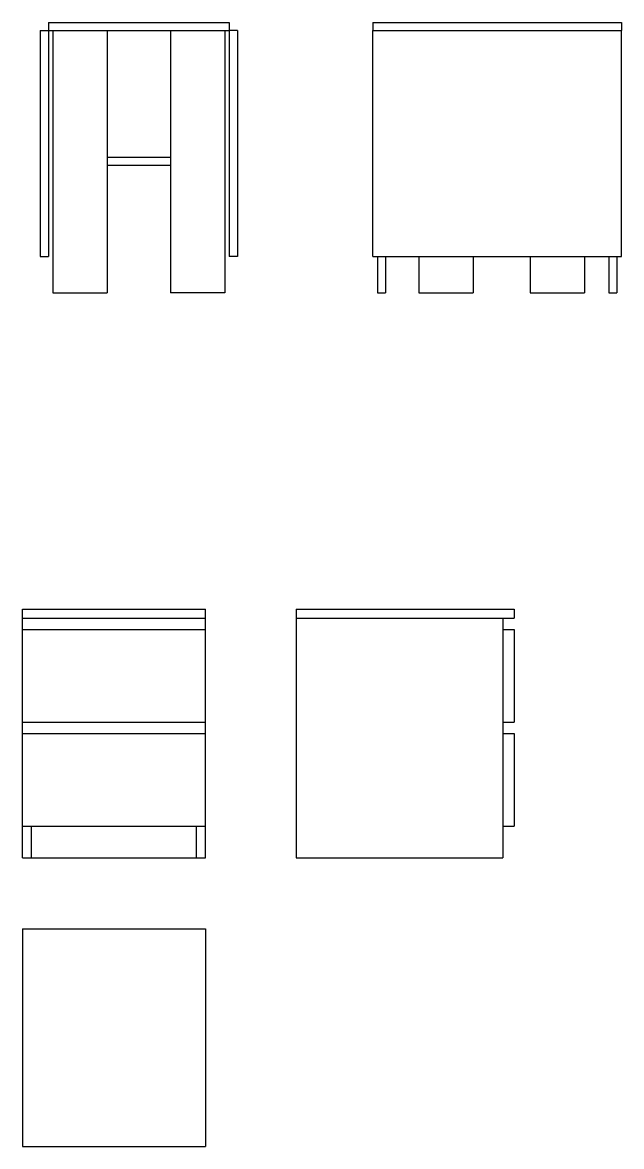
# Model space of a CAD drawing. Header units: millimetres. Extents: x -48 to 1636, y 140 to 1505.
# Drawn here: x 987.7 to 1120.2, y 586.6 to 835.4 of the extents above; entities that cross this region are included whole.
import ezdxf

# ---------------------------------------------------------------- set-up
doc = ezdxf.new("R2010")
doc.units = ezdxf.units.MM

msp = doc.modelspace()

# ---------------------------------------------------------------- linework, layer by layer
for p, q in [((991.637, 833.556), (991.637, 783.556)), ((991.637, 833.556), (993.437, 833.556)), ((993.437, 835.356), (1033.437, 835.356)), ((993.437, 835.356), (993.437, 833.556)), ((993.437, 833.556), (993.437, 783.556)), ((993.437, 833.556), (1033.437, 833.556)), ((994.437, 833.556), (994.437, 775.556)), ((1006.437, 833.556), (1006.437, 775.556)), ((1020.437, 833.556), (1020.437, 775.556)), ((1032.437, 833.556), (1032.437, 775.556)), ((1033.437, 835.356), (1033.437, 833.556)), ((1033.437, 833.556), (1033.437, 783.556)), ((1035.237, 833.556), (1033.437, 833.556)), ((1035.237, 833.556), (1035.237, 783.556)), ((1065.177, 835.356), (1120.177, 835.356)), ((1065.177, 835.356), (1065.177, 833.556)), ((1065.177, 833.556), (1120.177, 833.556)), ((1065.177, 783.556), (1065.177, 833.556)), ((1120.177, 835.356), (1120.177, 833.556)), ((1120.177, 783.556), (1120.177, 833.556)), ((1006.437, 805.556), (1020.437, 805.556)), ((1006.437, 803.756), (1020.437, 803.756)), ((991.637, 783.556), (993.437, 783.556)), ((1035.237, 783.556), (1033.437, 783.556)), ((1065.177, 783.556), (1120.177, 783.556)), ((1066.177, 783.556), (1066.177, 775.556)), ((1067.977, 783.556), (1067.977, 775.556)), ((1075.377, 783.556), (1075.377, 775.556)), ((1087.377, 783.556), (1087.377, 775.556)), ((1099.977, 783.556), (1099.977, 775.556)), ((1111.977, 783.556), (1111.977, 775.556)), ((1117.377, 783.556), (1117.377, 775.556)), ((1119.177, 783.556), (1119.177, 775.556)), ((994.437, 775.556), (1006.437, 775.556)), ((1032.437, 775.556), (1020.437, 775.556)), ((1066.177, 775.556), (1067.977, 775.556)), ((1075.377, 775.556), (1087.377, 775.556)), ((1099.977, 775.556), (1111.977, 775.556)), ((1117.377, 775.556), (1119.177, 775.556)), ((987.698, 650.521), (987.698, 705.521)), ((987.698, 705.521), (1028.198, 705.521)), ((1028.198, 650.521), (1028.198, 705.521)), ((1048.255, 705.521), (1096.455, 705.521)), ((1048.255, 705.521), (1048.255, 650.521)), ((1096.455, 705.521), (1096.455, 703.521)), ((987.698, 703.521), (1028.198, 703.521)), ((1048.255, 703.521), (1096.455, 703.521)), ((1093.955, 703.521), (1093.955, 650.521)), ((987.698, 701.021), (1028.198, 701.021)), ((1093.955, 701.021), (1096.455, 701.021)), ((1096.455, 701.021), (1096.455, 680.521)), ((987.698, 680.521), (1028.198, 680.521)), ((1093.955, 680.521), (1096.455, 680.521)), ((987.698, 678.021), (1028.198, 678.021)), ((1093.955, 678.021), (1096.455, 678.021)), ((1096.455, 678.021), (1096.455, 657.521)), ((987.698, 657.521), (1028.198, 657.521)), ((989.698, 650.521), (989.698, 657.521)), ((1026.198, 650.521), (1026.198, 657.521)), ((1093.955, 657.521), (1096.455, 657.521)), ((987.698, 650.521), (1028.198, 650.521)), ((1048.255, 650.521), (1093.955, 650.521)), ((987.698, 634.83), (987.698, 586.63)), ((987.698, 634.83), (1028.198, 634.83)), ((1028.198, 634.83), (1028.198, 586.63)), ((987.698, 586.63), (1028.198, 586.63))]:
    msp.add_line(p, q)

doc.saveas('drawing.dxf')
